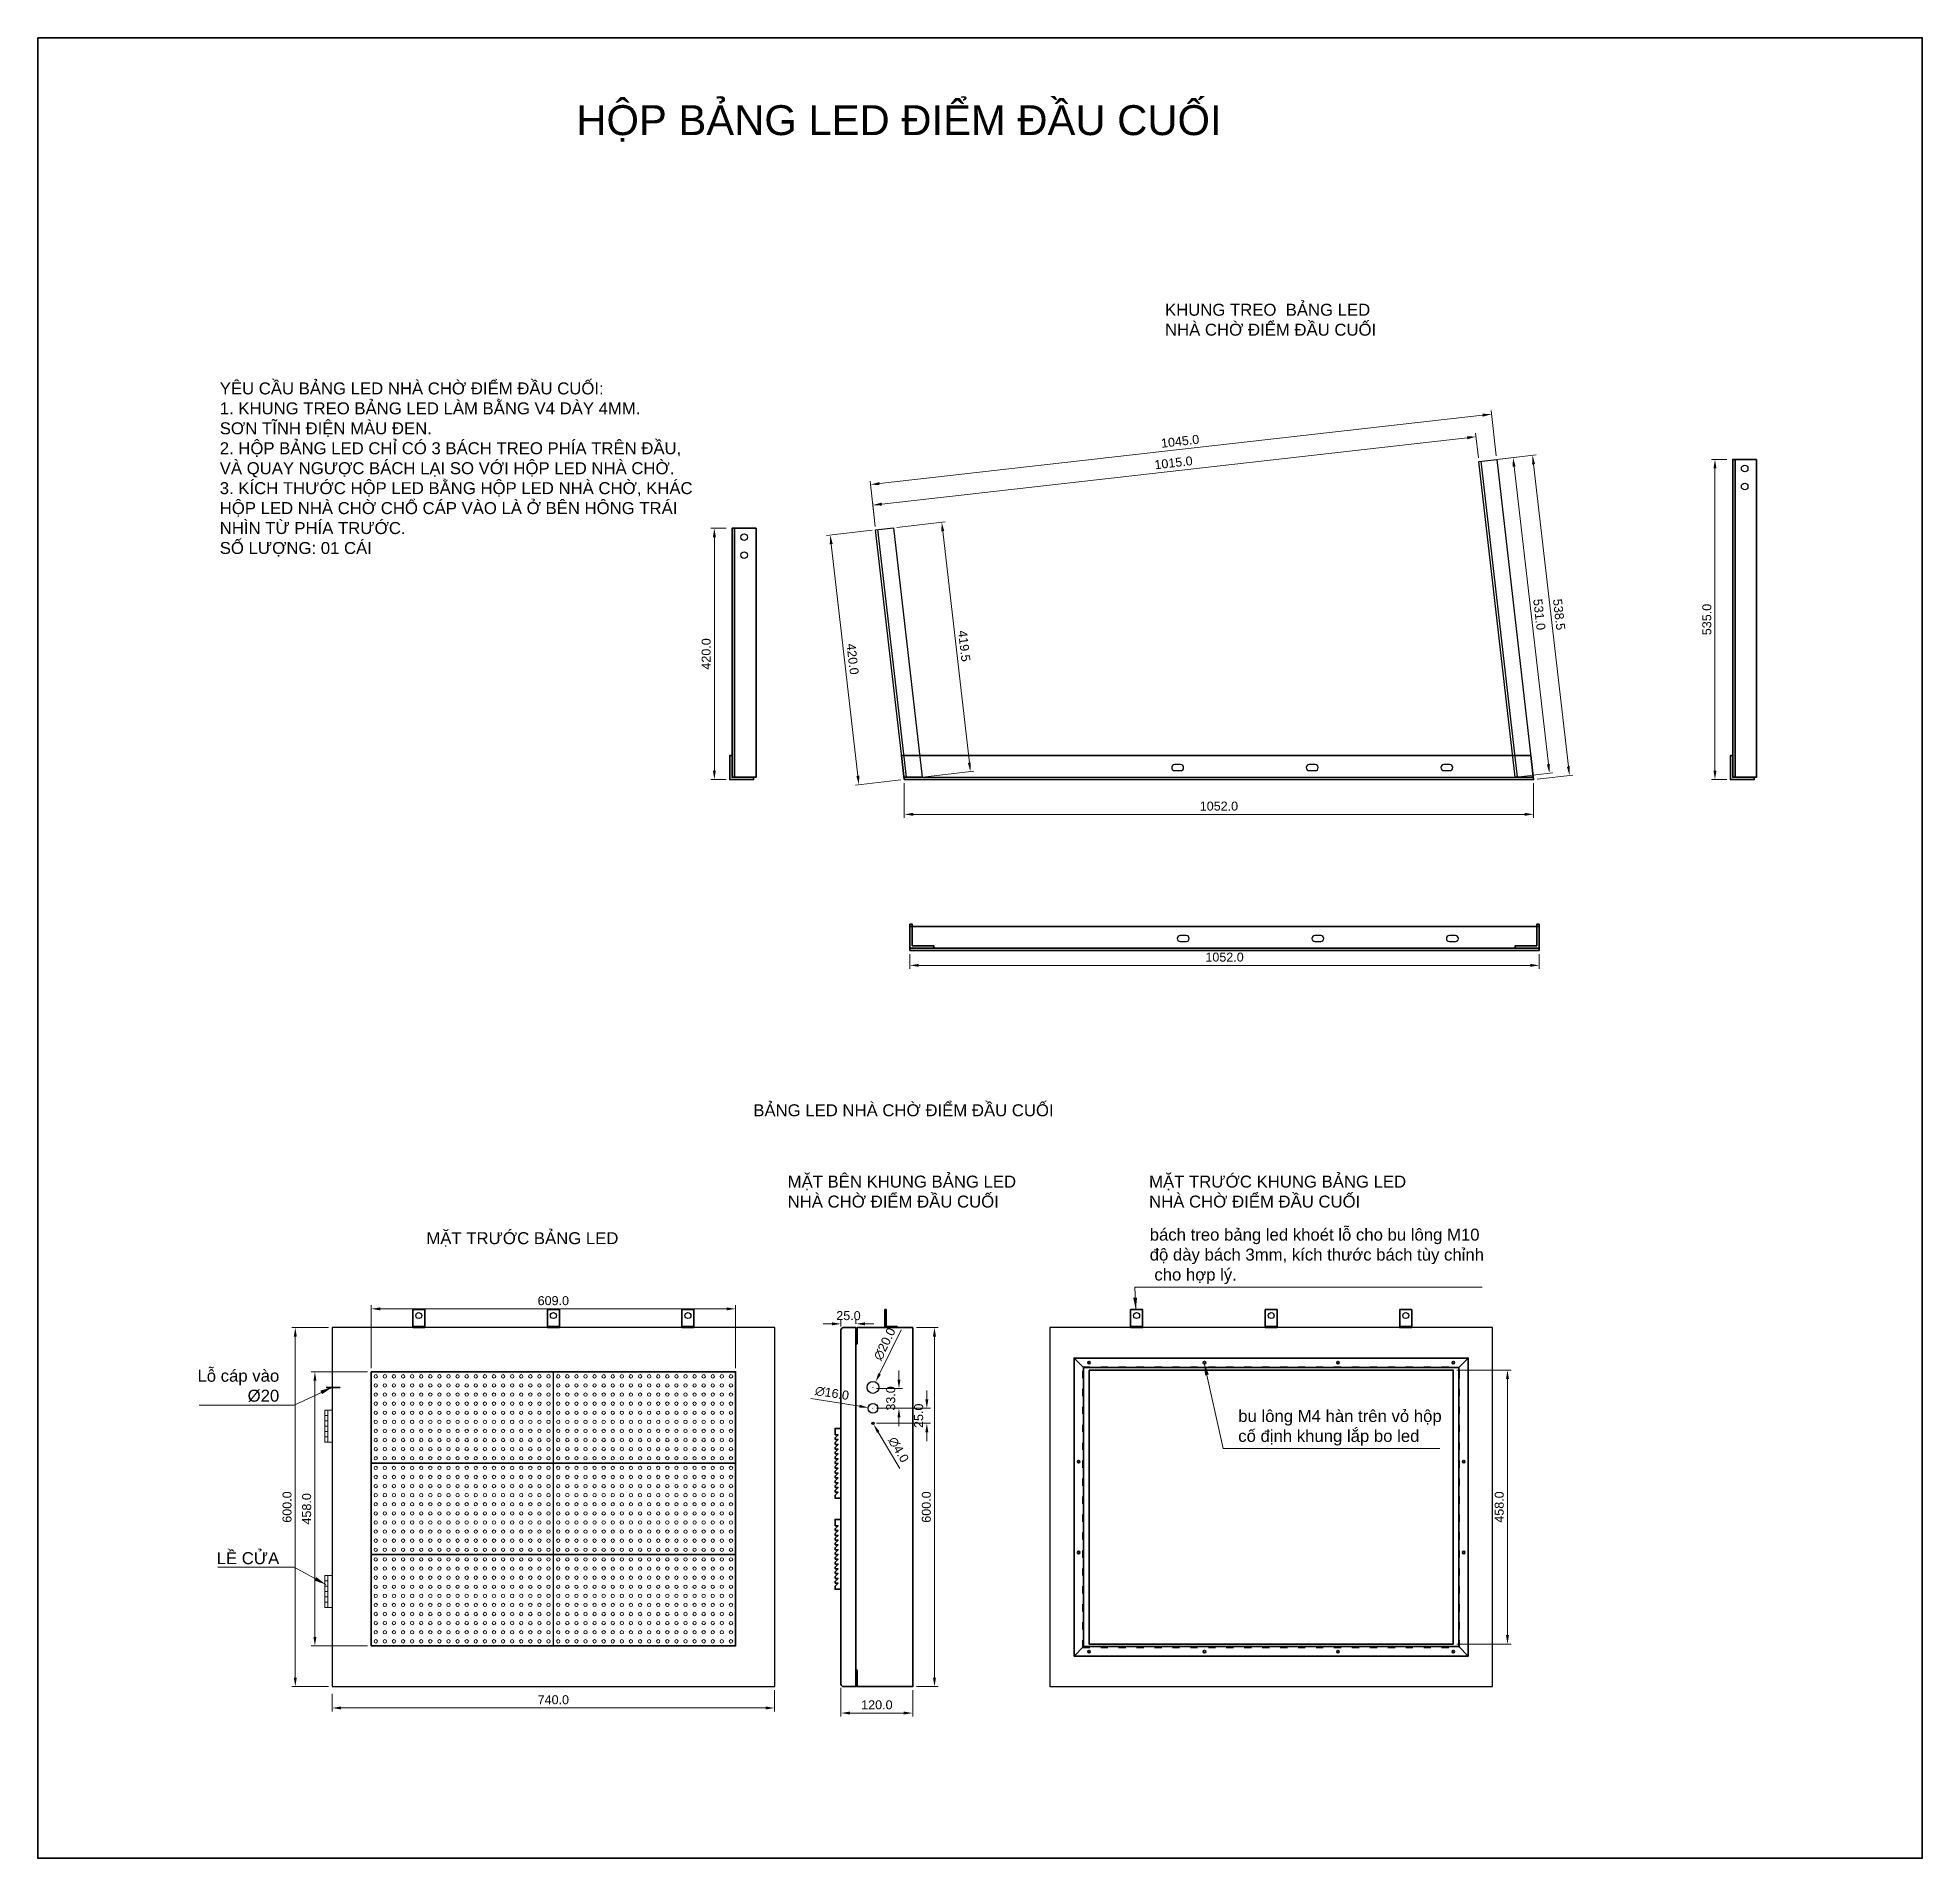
# Model space of a CAD drawing. Header units: inches. Extents: x 274 to 111780, y 464 to 1579898.
# Drawn here: x 55649 to 58799, y 788075 to 791118 of the extents above; entities that cross this region are included whole.
import ezdxf

# ---------------------------------------------------------------- set-up
doc = ezdxf.new("R2010")
doc.units = ezdxf.units.IN
doc.header["$MEASUREMENT"] = 0
doc.header["$PDMODE"] = 35
doc.header["$PDSIZE"] = -3
doc.linetypes.add('ACAD_ISO03W100', pattern=[30, 12, -18])
doc.linetypes.add('HIDDEN', pattern=[0.375, 0.25, -0.125])
for name, color, linetype in [('C-Pro-Netdut', 5, 'HIDDEN'), ('cutout', 2, 'Continuous'), ('THEP', 1, 'Continuous')]:
    doc.layers.add(name, color=color, linetype=linetype)
doc.layers.add('Nep V', color=1, linetype='Continuous', lineweight=35)
doc.layers.add('tbi', color=7, linetype='Continuous', lineweight=20)
doc.styles.add('ARIAL', font='arial.ttf', dxfattribs={"height": 10})
doc.styles.add('Arial1', font='arial.ttf', dxfattribs={"height": 6})
doc.styles.add('Arial3', font='arial.ttf', dxfattribs={"height": 15})
doc.dimstyles.new('bom', dxfattribs={"dimtxt": 10, "dimasz": 8, "dimexe": 5, "dimexo": 5, "dimgap": 5, "dimtad": 1, "dimdec": 1, "dimzin": 0, "dimdsep": 46, "dimtxsty": 'ARIAL', "dimcen": 0.09, "dimclrd": 8, "dimclre": 9, "dimclrt": 5, "dimadec": 0, "dimazin": 0, "dimtfac": 1, "dimtdec": 1, "dimtix": 1, "dimtofl": 0, "dimtmove": 0, "dimatfit": 3, "dimfxl": 1, "dimtolj": 1, "dimtzin": 0, "dimlwd": 0, "dimlwe": 0, "dimarcsym": 0})
doc.dimstyles.new('Copy(5) of bom TL3-1', dxfattribs={"dimtxt": 15, "dimasz": 15, "dimexe": 6, "dimexo": 6, "dimgap": 6, "dimtad": 1, "dimdec": 1, "dimlfac": 0.333333, "dimzin": 0, "dimdsep": 46, "dimtxsty": 'Arial3', "dimcen": 0.09, "dimclrd": 8, "dimclre": 9, "dimclrt": 5, "dimadec": 0, "dimazin": 0, "dimtfac": 1, "dimtdec": 1, "dimtix": 1, "dimtofl": 0, "dimtmove": 0, "dimatfit": 3, "dimfxl": 1, "dimtolj": 1, "dimtzin": 0, "dimlwd": 0, "dimlwe": 0, "dimarcsym": 0})

msp = doc.modelspace()

# ---------------------------------------------------------------- texts
at = {"layer": 'Nep V', "linetype": 'Continuous', "attachment_point": 1, "style": 'Arial1'}
for s, insert, char_height, width in [('HỘP BẢNG LED ĐIỂM ĐẦU CUỐI', (56549.3, 791005.07), 50, 1111.0255), ('KHUNG TREO  BẢNG LED NHÀ CHỜ ĐIỂM ĐẦU CUỐI', (57533.46, 790673.2), 20, 400.7616), ('YÊU CẦU BẢNG LED NHÀ CHỜ ĐIỂM ĐẦU CUỐI:\\P1. KHUNG TREO BẢNG LED LÀM BẰNG V4 DÀY 4MM.\\PSƠN TĨNH ĐIỆN MÀU ĐEN.\\P2. HỘP BẢNG LED CHỈ CÓ 3 BÁCH TREO PHÍA TRÊN ĐẦU, VÀ QUAY NGƯỢC BÁCH LẠI SO VỚI HỘP LED NHÀ CHỜ.\\P3. KÍCH THƯỚC HỘP LED BẰNG HỘP LED NHÀ CHỜ, KHÁC HỘP LED NHÀ CHỜ CHỔ CÁP VÀO LÀ Ở BÊN HÔNG TRÁI NHÌN TỪ PHÍA TRƯỚC.\\PSỐ LƯỢNG: 01 CÁI', (55953.24, 790541.74), 20, 790.4468), ('BẢNG LED NHÀ CHỜ ĐIỂM ĐẦU CUỐI', (56845.19, 789335.3), 20, 519.602), ('MẶT BÊN KHUNG BẢNG LED NHÀ CHỜ ĐIỂM ĐẦU CUỐI', (56902.63, 789216.08), 20, 400.7616), ('MẶT TRƯỚC KHUNG BẢNG LED NHÀ CHỜ ĐIỂM ĐẦU CUỐI', (57506.86, 789216.08), 20, 430.2376), ('MẶT TRƯỚC BẢNG LED ', (56298.66, 789121.55), 20, 601.8466)]:
    msp.add_mtext(s, dxfattribs=dict(at, insert=insert, char_height=char_height, width=width))
at = {"layer": 'tbi', "color": 5, "linetype": 'Continuous', "char_height": 20, "style": 'ARIAL'}
for s, insert, attachment_point in [('bách treo bảng led khoét lỗ cho bu lông M10\\Pđộ dày bách 3mm, kích thước bách tùy chỉnh\\P cho hợp lý.', (57507.92, 789034.78), 7), ('Lỗ cáp vào\\P%%C20', (56052.66, 788837.54, 2), 9), ('bu lông M4 hàn trên vỏ hộp\\Pcố định khung lắp bo led', (57655.9, 788765, 2), 7), ('LỀ CỬA', (56052.66, 788566.46, 2), 9)]:
    msp.add_mtext(s, dxfattribs=dict(at, insert=insert, attachment_point=attachment_point))

# ---------------------------------------------------------------- blocks, each defined once
blk = doc.blocks.new('*D475')
at = {"layer": 'Defpoints', "color": 0, "linetype": 'Continuous'}
for p in [(58015.5, 788891.2), (58015.5, 788433.2), (58106, 788433.2)]:
    blk.add_point(p, dxfattribs=at)
at = {"layer": 'Nep V', "color": 9, "linetype": 'Continuous', "lineweight": 0}
for p, q in [((58021.5, 788891.2), (58112, 788891.2)), ((58021.5, 788433.2), (58112, 788433.2))]:
    blk.add_line(p, q, dxfattribs=at)
at = {"layer": 'Nep V', "color": 8, "linetype": 'Continuous', "lineweight": 0}
blk.add_line((58106, 788876.2), (58106, 788448.2), dxfattribs=at)
at = {"layer": 'Nep V', "color": 8, "linetype": 'Continuous'}
for points in [[(58103.5, 788876.2), (58108.5, 788876.2), (58106, 788891.2)], [(58103.5, 788448.2), (58108.5, 788448.2), (58106, 788433.2)]]:
    blk.add_solid(points, dxfattribs=at)
at = {"layer": 'Nep V', "color": 5, "linetype": 'Continuous', "insert": (58092.3, 788662.2), "char_height": 15, "attachment_point": 5, "rotation": 90, "style": 'Arial3'}
blk.add_mtext('\\A1;458.0', dxfattribs=at)
blk = doc.blocks.new('*D540')
at = {"layer": 'Defpoints', "color": 0, "linetype": 'Continuous'}
for p in [(57049.6, 790295.2), (57021.7, 789869.3), (57097.6, 789878)]:
    blk.add_point(p, dxfattribs=at)
at = {"layer": 'Nep V', "color": 9, "linetype": 'Continuous', "lineweight": 0}
for p, q in [((57043.7, 790294.6), (56967.8, 790285.8)), ((57091.6, 789877.3), (57015.8, 789868.6))]:
    blk.add_line(p, q, dxfattribs=at)
at = {"layer": 'Nep V', "color": 8, "linetype": 'Continuous', "lineweight": 0}
blk.add_line((56975.5, 790271.6), (57020, 789884.2), dxfattribs=at)
at = {"layer": 'Nep V', "color": 8, "linetype": 'Continuous'}
for points in [[(56978, 790271.9), (56973, 790271.3), (56973.8, 790286.5)], [(57022.5, 789884.5), (57017.5, 789883.9), (57021.7, 789869.3)]]:
    blk.add_solid(points, dxfattribs=at)
at = {"layer": 'Nep V', "color": 5, "linetype": 'Continuous', "insert": (57011.3, 790079.5), "char_height": 15, "attachment_point": 5, "rotation": 276.5567, "style": 'Arial3'}
blk.add_mtext('\\A1;420.0', dxfattribs=at)
blk = doc.blocks.new('*D541')
at = {"layer": 'Defpoints', "color": 0, "linetype": 'Continuous'}
for p in [(58058.2, 790409.5), (58119, 789882), (58176.1, 789888.6)]:
    blk.add_point(p, dxfattribs=at)
at = {"layer": 'Nep V', "color": 9, "linetype": 'Continuous', "lineweight": 0}
for p, q in [((58064.1, 790410.2), (58121.3, 790416.8)), ((58124.9, 789882.7), (58182, 789889.3))]:
    blk.add_line(p, q, dxfattribs=at)
at = {"layer": 'Nep V', "color": 8, "linetype": 'Continuous', "lineweight": 0}
blk.add_line((58117, 790401.2), (58174.4, 789903.5), dxfattribs=at)
at = {"layer": 'Nep V', "color": 8, "linetype": 'Continuous'}
for points in [[(58119.5, 790401.5), (58114.5, 790400.9), (58115.3, 790416.1)], [(58176.9, 789903.8), (58171.9, 789903.2), (58176.1, 789888.6)]]:
    blk.add_solid(points, dxfattribs=at)
at = {"layer": 'Nep V', "color": 5, "linetype": 'Continuous', "insert": (58159.3, 790153.9), "char_height": 15, "attachment_point": 5, "rotation": 276.5711, "style": 'Arial3'}
blk.add_mtext('\\A1;531.0', dxfattribs=at)
blk = doc.blocks.new('*D544')
at = {"layer": 'Defpoints', "color": 0, "linetype": 'Continuous'}
for p in [(57079.4, 790298.8), (57127.3, 789882), (57208.1, 789891.3)]:
    blk.add_point(p, dxfattribs=at)
at = {"layer": 'Nep V', "color": 9, "linetype": 'Continuous', "lineweight": 0}
for p, q in [((57085.4, 790299.5), (57166.2, 790308.7)), ((57133.3, 789882.7), (57214.1, 789892))]:
    blk.add_line(p, q, dxfattribs=at)
at = {"layer": 'Nep V', "color": 8, "linetype": 'Continuous', "lineweight": 0}
blk.add_line((57162, 790293.2), (57206.4, 789906.2), dxfattribs=at)
at = {"layer": 'Nep V', "color": 8, "linetype": 'Continuous'}
for points in [[(57164.4, 790293.4), (57159.5, 790292.9), (57160.2, 790308.1)], [(57208.9, 789906.5), (57203.9, 789905.9), (57208.1, 789891.3)]]:
    blk.add_solid(points, dxfattribs=at)
at = {"layer": 'Nep V', "color": 5, "linetype": 'Continuous', "insert": (57197.8, 790101.2), "char_height": 15, "attachment_point": 5, "rotation": 276.5553, "style": 'Arial3'}
blk.add_mtext('\\A1;419.5', dxfattribs=at)
blk = doc.blocks.new('*D545')
at = {"layer": 'Defpoints', "color": 0, "linetype": 'Continuous'}
for p in [(58088, 790413), (58149.6, 789878), (58209.6, 789884.9)]:
    blk.add_point(p, dxfattribs=at)
at = {"layer": 'Nep V', "color": 9, "linetype": 'Continuous', "lineweight": 0}
for p, q in [((58093.9, 790413.7), (58153.9, 790420.6)), ((58155.6, 789878.7), (58215.5, 789885.6))]:
    blk.add_line(p, q, dxfattribs=at)
at = {"layer": 'Nep V', "color": 8, "linetype": 'Continuous', "lineweight": 0}
blk.add_line((58149.7, 790405), (58207.9, 789899.8), dxfattribs=at)
at = {"layer": 'Nep V', "color": 8, "linetype": 'Continuous'}
for points in [[(58152.1, 790405.3), (58147.2, 790404.7), (58147.9, 790419.9)], [(58210.3, 789900.1), (58205.4, 789899.5), (58209.6, 789884.9)]]:
    blk.add_solid(points, dxfattribs=at)
at = {"layer": 'Nep V', "color": 5, "linetype": 'Continuous', "insert": (58192.3, 790153.9), "char_height": 15, "attachment_point": 5, "rotation": 276.5711, "style": 'Arial3'}
blk.add_mtext('\\A1;538.5', dxfattribs=at)
blk = doc.blocks.new('*D548')
at = {"layer": 'Defpoints', "color": 0, "linetype": 'Continuous'}
for p in [(58053.5, 790451), (58058.2, 790409.5), (57049.6, 790295.2)]:
    blk.add_point(p, dxfattribs=at)
at = {"layer": 'Nep V', "color": 8, "linetype": 'Continuous', "lineweight": 0}
blk.add_line((57059.9, 790338.4), (58038.6, 790449.3), dxfattribs=at)
at = {"layer": 'Nep V', "color": 9, "linetype": 'Continuous', "lineweight": 0}
for p, q in [((58057.5, 790415.5), (58052.8, 790457)), ((57049, 790301.2), (57044.3, 790342.7))]:
    blk.add_line(p, q, dxfattribs=at)
at = {"layer": 'Nep V', "color": 8, "linetype": 'Continuous'}
for points in [[(58038.3, 790451.8), (58038.9, 790446.8), (58053.5, 790451)], [(57059.6, 790340.9), (57060.1, 790335.9), (57044.9, 790336.7)]]:
    blk.add_solid(points, dxfattribs=at)
at = {"layer": 'Nep V', "color": 5, "linetype": 'Continuous', "insert": (57547.7, 790407.4), "char_height": 15, "attachment_point": 5, "rotation": 6.4656, "style": 'Arial3'}
blk.add_mtext('\\A1;1015.0', dxfattribs=at)
blk = doc.blocks.new('*D556')
at = {"layer": 'Defpoints', "color": 0, "linetype": 'Continuous'}
for p in [(56991.8, 788366.2), (57111.8, 788362.2), (56991.8, 788317.9)]:
    blk.add_point(p, dxfattribs=at)
at = {"layer": 'Nep V', "color": 9, "linetype": 'Continuous', "lineweight": 0}
for p, q in [((56991.8, 788360.2), (56991.8, 788311.9)), ((57111.8, 788356.2), (57111.8, 788311.9))]:
    blk.add_line(p, q, dxfattribs=at)
at = {"layer": 'Nep V', "color": 8, "linetype": 'Continuous', "lineweight": 0}
blk.add_line((57096.8, 788317.9), (57006.8, 788317.9), dxfattribs=at)
at = {"layer": 'Nep V', "color": 8, "linetype": 'Continuous'}
for points in [[(57006.8, 788320.4), (57006.8, 788315.4), (56991.8, 788317.9)], [(57096.8, 788320.4), (57096.8, 788315.4), (57111.8, 788317.9)]]:
    blk.add_solid(points, dxfattribs=at)
at = {"layer": 'Nep V', "color": 5, "linetype": 'Continuous', "insert": (57051.8, 788331.6), "char_height": 15, "attachment_point": 5, "style": 'Arial3'}
blk.add_mtext('\\A1;120.0', dxfattribs=at)
blk = doc.blocks.new('*D557')
at = {"layer": 'Defpoints', "color": 0, "linetype": 'Continuous'}
for p in [(57111.8, 788962.2), (57111.8, 788362.2), (57148.1, 788362.2)]:
    blk.add_point(p, dxfattribs=at)
at = {"layer": 'Nep V', "color": 9, "linetype": 'Continuous', "lineweight": 0}
for p, q in [((57117.8, 788962.2), (57154.1, 788962.2)), ((57117.8, 788362.2), (57154.1, 788362.2))]:
    blk.add_line(p, q, dxfattribs=at)
at = {"layer": 'Nep V', "color": 8, "linetype": 'Continuous', "lineweight": 0}
blk.add_line((57148.1, 788947.2), (57148.1, 788377.2), dxfattribs=at)
at = {"layer": 'Nep V', "color": 8, "linetype": 'Continuous'}
for points in [[(57145.6, 788947.2), (57150.6, 788947.2), (57148.1, 788962.2)], [(57145.6, 788377.2), (57150.6, 788377.2), (57148.1, 788362.2)]]:
    blk.add_solid(points, dxfattribs=at)
at = {"layer": 'Nep V', "color": 5, "linetype": 'Continuous', "insert": (57134.5, 788662.2), "char_height": 15, "attachment_point": 5, "rotation": 90, "style": 'Arial3'}
blk.add_mtext('\\A1;600.0', dxfattribs=at)
blk = doc.blocks.new('*D558')
at = {"layer": 'Defpoints', "color": 0, "linetype": 'Continuous'}
for p in [(56991.8, 788968.4), (56991.8, 788958.2), (57016.8, 788962.2)]:
    blk.add_point(p, dxfattribs=at)
at = {"layer": 'Nep V', "color": 8, "linetype": 'Continuous', "lineweight": 0}
for p, q in [((56976.8, 788968.4), (56961.8, 788968.4)), ((57031.8, 788968.4), (57046.8, 788968.4))]:
    blk.add_line(p, q, dxfattribs=at)
at = {"layer": 'Nep V', "color": 9, "linetype": 'Continuous', "lineweight": 0}
for p, q in [((56991.8, 788964.2), (56991.8, 788974.4)), ((57016.8, 788968.2), (57016.8, 788974.4))]:
    blk.add_line(p, q, dxfattribs=at)
at = {"layer": 'Nep V', "color": 8, "linetype": 'Continuous'}
for points in [[(56976.8, 788970.9), (56976.8, 788965.9), (56991.8, 788968.4)], [(57031.8, 788970.9), (57031.8, 788965.9), (57016.8, 788968.4)]]:
    blk.add_solid(points, dxfattribs=at)
at = {"layer": 'Nep V', "color": 5, "linetype": 'Continuous', "insert": (57004.3, 788982), "char_height": 15, "attachment_point": 5, "style": 'Arial3'}
blk.add_mtext('\\A1;25.0', dxfattribs=at)
blk = doc.blocks.new('*D555')
at = {"layer": 'Defpoints', "color": 0, "linetype": 'Continuous'}
for p in [(57049.7, 788871.2), (57040.9, 788853.2)]:
    blk.add_point(p, dxfattribs=at)
at = {"layer": 'Nep V', "color": 8, "linetype": 'Continuous', "lineweight": 0}
blk.add_line((57092.2, 788958.6), (57056.2, 788884.7), dxfattribs=at)
at = {"layer": 'Nep V', "color": 9, "linetype": 'Continuous', "lineweight": 0}
for p, q in [((57045.2, 788862.2), (57045.4, 788862.2)), ((57045.3, 788862.1), (57045.3, 788862.3))]:
    blk.add_line(p, q, dxfattribs=at)
at = {"layer": 'Nep V', "color": 8, "linetype": 'Continuous'}
blk.add_solid([(57054, 788885.8), (57058.5, 788883.6), (57049.7, 788871.2)], dxfattribs=at)
at = {"layer": 'Nep V', "color": 5, "linetype": 'Continuous', "insert": (57064.9, 788934.6), "char_height": 15, "attachment_point": 5, "rotation": 64.0344, "style": 'Arial3'}
blk.add_mtext('\\A1;∅20.0', dxfattribs=at)
blk = doc.blocks.new('*D559')
at = {"layer": 'Defpoints', "color": 0, "linetype": 'Continuous'}
for p in [(56140.9, 788356.2), (56880.9, 788362.2), (56140.9, 788326.4)]:
    blk.add_point(p, dxfattribs=at)
at = {"layer": 'Nep V', "color": 9, "linetype": 'Continuous', "lineweight": 0}
for p, q in [((56880.9, 788356.2), (56880.9, 788320.4)), ((56140.9, 788350.2), (56140.9, 788320.4))]:
    blk.add_line(p, q, dxfattribs=at)
at = {"layer": 'Nep V', "color": 8, "linetype": 'Continuous', "lineweight": 0}
blk.add_line((56865.9, 788326.4), (56155.9, 788326.4), dxfattribs=at)
at = {"layer": 'Nep V', "color": 8, "linetype": 'Continuous'}
for points in [[(56155.9, 788328.9), (56155.9, 788323.9), (56140.9, 788326.4)], [(56865.9, 788328.9), (56865.9, 788323.9), (56880.9, 788326.4)]]:
    blk.add_solid(points, dxfattribs=at)
at = {"layer": 'Nep V', "color": 5, "linetype": 'Continuous', "insert": (56510.9, 788340.1), "char_height": 15, "attachment_point": 5, "style": 'Arial3'}
blk.add_mtext('\\A1;740.0', dxfattribs=at)
blk = doc.blocks.new('*D560')
at = {"layer": 'Defpoints', "color": 0, "linetype": 'Continuous'}
for p in [(56206.4, 788888.2), (56112.3, 788430.2), (56206.4, 788430.2)]:
    blk.add_point(p, dxfattribs=at)
at = {"layer": 'Nep V', "color": 9, "linetype": 'Continuous', "lineweight": 0}
for p, q in [((56200.4, 788888.2), (56106.3, 788888.2)), ((56200.4, 788430.2), (56106.3, 788430.2))]:
    blk.add_line(p, q, dxfattribs=at)
at = {"layer": 'Nep V', "color": 8, "linetype": 'Continuous', "lineweight": 0}
blk.add_line((56112.3, 788873.2), (56112.3, 788445.2), dxfattribs=at)
at = {"layer": 'Nep V', "color": 8, "linetype": 'Continuous'}
for points in [[(56109.8, 788873.2), (56114.8, 788873.2), (56112.3, 788888.2)], [(56109.8, 788445.2), (56114.8, 788445.2), (56112.3, 788430.2)]]:
    blk.add_solid(points, dxfattribs=at)
at = {"layer": 'Nep V', "color": 5, "linetype": 'Continuous', "insert": (56098.6, 788659.2), "char_height": 15, "attachment_point": 5, "rotation": 90, "style": 'Arial3'}
blk.add_mtext('\\A1;458.0', dxfattribs=at)
blk = doc.blocks.new('*D561')
at = {"layer": 'Defpoints', "color": 0, "linetype": 'Continuous'}
for p in [(56079.5, 788962.2), (56140.9, 788962.2), (56140.9, 788362.2)]:
    blk.add_point(p, dxfattribs=at)
at = {"layer": 'Nep V', "color": 9, "linetype": 'Continuous', "lineweight": 0}
for p, q in [((56134.9, 788962.2), (56073.5, 788962.2)), ((56134.9, 788362.2), (56073.5, 788362.2))]:
    blk.add_line(p, q, dxfattribs=at)
at = {"layer": 'Nep V', "color": 8, "linetype": 'Continuous', "lineweight": 0}
blk.add_line((56079.5, 788377.2), (56079.5, 788947.2), dxfattribs=at)
at = {"layer": 'Nep V', "color": 8, "linetype": 'Continuous'}
for points in [[(56077, 788947.2), (56082, 788947.2), (56079.5, 788962.2)], [(56077, 788377.2), (56082, 788377.2), (56079.5, 788362.2)]]:
    blk.add_solid(points, dxfattribs=at)
at = {"layer": 'Nep V', "color": 5, "linetype": 'Continuous', "insert": (56065.8, 788662.2), "char_height": 15, "attachment_point": 5, "rotation": 90, "style": 'Arial3'}
blk.add_mtext('\\A1;600.0', dxfattribs=at)
blk = doc.blocks.new('*D562')
at = {"layer": 'Defpoints', "color": 0, "linetype": 'Continuous'}
for p in [(56815.4, 788993.4), (56206.4, 788888.2), (56815.4, 788888.2)]:
    blk.add_point(p, dxfattribs=at)
at = {"layer": 'Nep V', "color": 9, "linetype": 'Continuous', "lineweight": 0}
for p, q in [((56206.4, 788894.2), (56206.4, 788999.4)), ((56815.4, 788894.2), (56815.4, 788999.4))]:
    blk.add_line(p, q, dxfattribs=at)
at = {"layer": 'Nep V', "color": 8, "linetype": 'Continuous', "lineweight": 0}
blk.add_line((56221.4, 788993.4), (56800.4, 788993.4), dxfattribs=at)
at = {"layer": 'Nep V', "color": 8, "linetype": 'Continuous'}
for points in [[(56221.4, 788995.9), (56221.4, 788990.9), (56206.4, 788993.4)], [(56800.4, 788995.9), (56800.4, 788990.9), (56815.4, 788993.4)]]:
    blk.add_solid(points, dxfattribs=at)
at = {"layer": 'Nep V', "color": 5, "linetype": 'Continuous', "insert": (56510.9, 789007), "char_height": 15, "attachment_point": 5, "style": 'Arial3'}
blk.add_mtext('\\A1;609.0', dxfattribs=at)
blk = doc.blocks.new('board led')
at = {"layer": 'tbi', "linetype": 'Continuous'}
blk.add_lwpolyline([(0, 160), (320, 160), (320, 0), (0, 0)], close=True, dxfattribs=at)
at = {"layer": 'tbi', "color": 1, "linetype": 'Continuous'}
for centre in [(8, 152), (8, 136), (24, 152), (24, 136), (40, 152), (40, 136), (56, 152), (56, 136), (72, 152), (72, 136), (88, 152), (88, 136), (104, 152), (104, 136), (120, 152), (120, 136), (136, 152), (136, 136), (152, 152), (152, 136), (168, 152), (168, 136), (184, 152), (184, 136), (200, 152), (200, 136), (216, 152), (216, 136), (232, 152), (232, 136), (248, 152), (248, 136), (264, 152), (264, 136), (280, 152), (280, 136), (296, 152), (296, 136), (312, 152), (312, 136), (8, 120), (8, 104), (24, 120), (24, 104), (40, 120), (40, 104), (56, 120), (56, 104), (72, 120), (72, 104), (88, 120), (88, 104), (104, 120), (104, 104), (120, 120), (120, 104), (136, 120), (136, 104), (152, 120), (152, 104), (168, 120), (168, 104), (184, 120), (184, 104), (200, 120), (200, 104), (216, 120), (216, 104), (232, 120), (232, 104), (248, 120), (248, 104), (264, 120), (264, 104), (280, 120), (280, 104), (296, 120), (296, 104), (312, 120), (312, 104), (8, 88), (8, 72), (24, 88), (24, 72), (40, 88), (40, 72), (56, 88), (56, 72), (72, 88), (72, 72), (88, 88), (88, 72), (104, 88), (104, 72), (120, 88), (120, 72), (136, 88), (136, 72), (152, 88), (152, 72), (168, 88), (168, 72), (184, 88), (184, 72), (200, 88), (200, 72), (216, 88), (216, 72), (232, 88), (232, 72), (248, 88), (248, 72), (264, 88), (264, 72), (280, 88), (280, 72), (296, 88), (296, 72), (312, 88), (312, 72), (8, 56), (8, 40), (24, 56), (24, 40), (40, 56), (40, 40), (56, 56), (56, 40), (72, 56), (72, 40), (88, 56), (88, 40), (104, 56), (104, 40), (120, 56), (120, 40), (136, 56), (136, 40), (152, 56), (152, 40), (168, 56), (168, 40), (184, 56), (184, 40), (200, 56), (200, 40), (216, 56), (216, 40), (232, 56), (232, 40), (248, 56), (248, 40), (264, 56), (264, 40), (280, 56), (280, 40), (296, 56), (296, 40), (312, 56), (312, 40), (8, 24), (8, 8), (24, 24), (24, 8), (40, 24), (40, 8), (56, 24), (56, 8), (72, 24), (72, 8), (88, 24), (88, 8), (104, 24), (104, 8), (120, 24), (120, 8), (136, 24), (136, 8), (152, 24), (152, 8), (168, 24), (168, 8), (184, 24), (184, 8), (200, 24), (200, 8), (216, 24), (216, 8), (232, 24), (232, 8), (248, 24), (248, 8), (264, 24), (264, 8), (280, 24), (280, 8), (296, 24), (296, 8), (312, 24), (312, 8)]:
    blk.add_circle(centre, 3, dxfattribs=at)
blk = doc.blocks.new('*D563')
at = {"layer": 'Defpoints', "color": 0, "linetype": 'Continuous'}
for p in [(57044.3, 788803.9), (57046.3, 788800.5)]:
    blk.add_point(p, dxfattribs=at)
at = {"layer": 'Nep V', "color": 9, "linetype": 'Continuous', "lineweight": 0}
for p, q in [((57045.2, 788802.2), (57045.4, 788802.2)), ((57045.3, 788802.1), (57045.3, 788802.3))]:
    blk.add_line(p, q, dxfattribs=at)
at = {"layer": 'Nep V', "color": 8, "linetype": 'Continuous', "lineweight": 0}
blk.add_line((57090, 788726.9), (57054, 788787.6), dxfattribs=at)
at = {"layer": 'Nep V', "color": 8, "linetype": 'Continuous'}
blk.add_solid([(57056.1, 788788.9), (57051.8, 788786.3), (57046.3, 788800.5)], dxfattribs=at)
at = {"layer": 'Nep V', "color": 5, "linetype": 'Continuous', "insert": (57087.9, 788758), "char_height": 15, "attachment_point": 5, "rotation": 300.7131, "style": 'Arial3'}
blk.add_mtext('\\A1;∅4.0', dxfattribs=at)
blk = doc.blocks.new('*D564')
at = {"layer": 'Defpoints', "color": 0, "linetype": 'Continuous'}
for p in [(57045.3, 788860.2), (57088.7, 788860.2), (57045.3, 788827.2)]:
    blk.add_point(p, dxfattribs=at)
at = {"layer": 'Nep V', "color": 8, "linetype": 'Continuous', "lineweight": 0}
for p, q in [((57088.7, 788875.2), (57088.7, 788890.2)), ((57088.7, 788812.2), (57088.7, 788797.2))]:
    blk.add_line(p, q, dxfattribs=at)
at = {"layer": 'Nep V', "color": 9, "linetype": 'Continuous', "lineweight": 0}
for p, q in [((57051.3, 788860.2), (57094.7, 788860.2)), ((57051.3, 788827.2), (57094.7, 788827.2))]:
    blk.add_line(p, q, dxfattribs=at)
at = {"layer": 'Nep V', "color": 8, "linetype": 'Continuous'}
for points in [[(57086.2, 788875.2), (57091.2, 788875.2), (57088.7, 788860.2)], [(57086.2, 788812.2), (57091.2, 788812.2), (57088.7, 788827.2)]]:
    blk.add_solid(points, dxfattribs=at)
at = {"layer": 'Nep V', "color": 5, "linetype": 'Continuous', "insert": (57075, 788843.7), "char_height": 15, "attachment_point": 5, "rotation": 90, "style": 'Arial3'}
blk.add_mtext('\\A1;33.0', dxfattribs=at)
blk = doc.blocks.new('*D570')
at = {"layer": 'Defpoints', "color": 0, "linetype": 'Continuous'}
for p in [(57045.3, 788827.2), (57045.3, 788802.2), (57135.3, 788802.2)]:
    blk.add_point(p, dxfattribs=at)
at = {"layer": 'Nep V', "color": 8, "linetype": 'Continuous', "lineweight": 0}
for p, q in [((57135.3, 788842.2), (57135.3, 788857.2)), ((57135.3, 788787.2), (57135.3, 788772.2))]:
    blk.add_line(p, q, dxfattribs=at)
at = {"layer": 'Nep V', "color": 9, "linetype": 'Continuous', "lineweight": 0}
for p, q in [((57051.3, 788827.2), (57141.3, 788827.2)), ((57051.3, 788802.2), (57141.3, 788802.2))]:
    blk.add_line(p, q, dxfattribs=at)
at = {"layer": 'Nep V', "color": 8, "linetype": 'Continuous'}
for points in [[(57132.8, 788842.2), (57137.8, 788842.2), (57135.3, 788827.2)], [(57132.8, 788787.2), (57137.8, 788787.2), (57135.3, 788802.2)]]:
    blk.add_solid(points, dxfattribs=at)
at = {"layer": 'Nep V', "color": 5, "linetype": 'Continuous', "insert": (57121.7, 788814.7), "char_height": 15, "attachment_point": 5, "rotation": 90, "style": 'Arial3'}
blk.add_mtext('\\A1;25.0', dxfattribs=at)
blk = doc.blocks.new('*D571')
at = {"layer": 'Defpoints', "color": 0, "linetype": 'Continuous'}
for p in [(58452.9, 790413), (58478.6, 790413), (58478.6, 789878)]:
    blk.add_point(p, dxfattribs=at)
at = {"layer": 'Nep V', "color": 9, "linetype": 'Continuous', "lineweight": 0}
for p, q in [((58472.6, 790413), (58446.9, 790413)), ((58472.6, 789878), (58446.9, 789878))]:
    blk.add_line(p, q, dxfattribs=at)
at = {"layer": 'Nep V', "color": 8, "linetype": 'Continuous', "lineweight": 0}
blk.add_line((58452.9, 789893), (58452.9, 790398), dxfattribs=at)
at = {"layer": 'Nep V', "color": 8, "linetype": 'Continuous'}
for points in [[(58450.4, 790398), (58455.4, 790398), (58452.9, 790413)], [(58450.4, 789893), (58455.4, 789893), (58452.9, 789878)]]:
    blk.add_solid(points, dxfattribs=at)
at = {"layer": 'Nep V', "color": 5, "linetype": 'Continuous', "insert": (58439.3, 790145.5), "char_height": 15, "attachment_point": 5, "rotation": 90, "style": 'Arial3'}
blk.add_mtext('\\A1;535.0', dxfattribs=at)
blk = doc.blocks.new('*D574')
at = {"layer": 'Defpoints', "color": 0, "linetype": 'Continuous'}
for p in [(57106.9, 789592.3), (58159, 789592.3), (58159, 789567.5)]:
    blk.add_point(p, dxfattribs=at)
at = {"layer": 'Nep V', "color": 9, "linetype": 'Continuous', "lineweight": 0}
for p, q in [((57106.9, 789586.3), (57106.9, 789561.5)), ((58159, 789586.3), (58159, 789561.5))]:
    blk.add_line(p, q, dxfattribs=at)
at = {"layer": 'Nep V', "color": 8, "linetype": 'Continuous', "lineweight": 0}
blk.add_line((57121.9, 789567.5), (58144, 789567.5), dxfattribs=at)
at = {"layer": 'Nep V', "color": 8, "linetype": 'Continuous'}
for points in [[(57121.9, 789570), (57121.9, 789565), (57106.9, 789567.5)], [(58144, 789570), (58144, 789565), (58159, 789567.5)]]:
    blk.add_solid(points, dxfattribs=at)
at = {"layer": 'Nep V', "color": 5, "linetype": 'Continuous', "insert": (57633, 789581.2), "char_height": 15, "attachment_point": 5, "style": 'Arial3'}
blk.add_mtext('\\A1;1052.0', dxfattribs=at)
blk = doc.blocks.new('*D575')
at = {"layer": 'Defpoints', "color": 0, "linetype": 'Continuous'}
for p in [(57037.4, 788828.5), (57053.2, 788826)]:
    blk.add_point(p, dxfattribs=at)
at = {"layer": 'Nep V', "color": 8, "linetype": 'Continuous', "lineweight": 0}
blk.add_line((56941.4, 788843.7), (57022.6, 788830.8), dxfattribs=at)
at = {"layer": 'Nep V', "color": 9, "linetype": 'Continuous', "lineweight": 0}
for p, q in [((57045.2, 788827.2), (57045.4, 788827.2)), ((57045.3, 788827.1), (57045.3, 788827.3))]:
    blk.add_line(p, q, dxfattribs=at)
at = {"layer": 'Nep V', "color": 8, "linetype": 'Continuous'}
blk.add_solid([(57023, 788833.3), (57022.2, 788828.4), (57037.4, 788828.5)], dxfattribs=at)
at = {"layer": 'Nep V', "color": 5, "linetype": 'Continuous', "insert": (56976.8, 788852.4), "char_height": 15, "attachment_point": 5, "rotation": 350.9673, "style": 'Arial3'}
blk.add_mtext('\\A1;∅16.0', dxfattribs=at)
blk = doc.blocks.new('*D576')
at = {"layer": 'Defpoints', "color": 0, "linetype": 'Continuous'}
for p in [(57097.6, 789878), (58149.6, 789878), (58149.6, 789819.9)]:
    blk.add_point(p, dxfattribs=at)
at = {"layer": 'Nep V', "color": 9, "linetype": 'Continuous', "lineweight": 0}
for p, q in [((57097.6, 789872), (57097.6, 789813.9)), ((58149.6, 789872), (58149.6, 789813.9))]:
    blk.add_line(p, q, dxfattribs=at)
at = {"layer": 'Nep V', "color": 8, "linetype": 'Continuous', "lineweight": 0}
blk.add_line((57112.6, 789819.9), (58134.6, 789819.9), dxfattribs=at)
at = {"layer": 'Nep V', "color": 8, "linetype": 'Continuous'}
for points in [[(57112.6, 789822.4), (57112.6, 789817.4), (57097.6, 789819.9)], [(58134.6, 789822.4), (58134.6, 789817.4), (58149.6, 789819.9)]]:
    blk.add_solid(points, dxfattribs=at)
at = {"layer": 'Nep V', "color": 5, "linetype": 'Continuous', "insert": (57623.6, 789833.6), "char_height": 15, "attachment_point": 5, "style": 'Arial3'}
blk.add_mtext('\\A1;1052.0', dxfattribs=at)
blk = doc.blocks.new('*D577')
at = {"layer": 'Defpoints', "color": 0, "linetype": 'Continuous'}
for p in [(58079.4, 790488.7), (58088, 790413), (57049.6, 790295.2)]:
    blk.add_point(p, dxfattribs=at)
at = {"layer": 'Nep V', "color": 9, "linetype": 'Continuous', "lineweight": 0}
for p, q in [((58087.3, 790418.9), (58078.7, 790494.7)), ((57049, 790301.2), (57040.4, 790376.9))]:
    blk.add_line(p, q, dxfattribs=at)
at = {"layer": 'Nep V', "color": 8, "linetype": 'Continuous', "lineweight": 0}
blk.add_line((57056, 790372.7), (58064.5, 790487), dxfattribs=at)
at = {"layer": 'Nep V', "color": 8, "linetype": 'Continuous'}
for points in [[(58064.2, 790489.5), (58064.8, 790484.5), (58079.4, 790488.7)], [(57055.7, 790375.1), (57056.2, 790370.2), (57041.1, 790371)]]:
    blk.add_solid(points, dxfattribs=at)
at = {"layer": 'Nep V', "color": 5, "linetype": 'Continuous', "insert": (57558.7, 790443.4), "char_height": 15, "attachment_point": 5, "rotation": 6.4685, "style": 'Arial3'}
blk.add_mtext('\\A1;1045.0', dxfattribs=at)
blk = doc.blocks.new('*D578')
at = {"layer": 'Defpoints', "color": 0, "linetype": 'Continuous'}
for p in [(56780.1, 790298), (56805.7, 790298), (56805.7, 789878)]:
    blk.add_point(p, dxfattribs=at)
at = {"layer": 'Nep V', "color": 9, "linetype": 'Continuous', "lineweight": 0}
for p, q in [((56799.7, 790298), (56774.1, 790298)), ((56799.7, 789878), (56774.1, 789878))]:
    blk.add_line(p, q, dxfattribs=at)
at = {"layer": 'Nep V', "color": 8, "linetype": 'Continuous', "lineweight": 0}
blk.add_line((56780.1, 789893), (56780.1, 790283), dxfattribs=at)
at = {"layer": 'Nep V', "color": 8, "linetype": 'Continuous'}
for points in [[(56777.6, 790283), (56782.6, 790283), (56780.1, 790298)], [(56777.6, 789893), (56782.6, 789893), (56780.1, 789878)]]:
    blk.add_solid(points, dxfattribs=at)
at = {"layer": 'Nep V', "color": 5, "linetype": 'Continuous', "insert": (56766.4, 790088), "char_height": 15, "attachment_point": 5, "rotation": 90, "style": 'Arial3'}
blk.add_mtext('\\A1;420.0', dxfattribs=at)

# ---------------------------------------------------------------- dimensions: what is measured, and where the dimension line sits
at = {"layer": 'Nep V', "linetype": 'Continuous'}
for p1, p2, distance, picture, middle in [((57049.65, 790295.24), (58087.98, 790412.97), 76.21, '*D577', (57558.69, 790443.4)), ((57049.65, 790295.24), (58058.18, 790409.54), 41.73, '*D548', (57547.68, 790407.42)), ((58058.18, 790409.54), (58118.95, 789881.99), 57.51, '*D541', (58159.28, 790153.91)), ((58087.98, 790412.97), (58149.61, 789877.99), 60.36, '*D545', (58192.33, 790153.95)), ((57079.45, 790298.77), (57127.34, 789881.99), 81.33, '*D544', (57197.76, 790101.23)), ((57049.65, 790295.24), (57097.6, 789877.99), -76.36, '*D540', (57011.33, 790079.46)), ((57097.6, 789877.99), (58149.61, 789877.99), -58.05, '*D576', (57623.61, 789833.6))]:
    dim = msp.add_aligned_dim(p1=p1, p2=p2, distance=distance, dimstyle='Copy(5) of bom TL3-1', override={"dimlfac": 1}, dxfattribs=at)
    dim.commit()
    dim.dimension.update_dxf_attribs({"geometry": picture, "text_midpoint": middle})
for base, p1, p2, picture, middle in [((58452.94, 790412.99), (58478.57, 789877.99), (58478.57, 790412.99), '*D571', (58439.27, 790145.49)), ((56780.09, 790297.99), (56805.73, 789877.99), (56805.73, 790297.99), '*D578', (56766.43, 790087.99)), ((56079.45, 788962.22), (56140.95, 788362.22), (56140.95, 788962.22), '*D561', (56065.8, 788662.22)), ((57148.11, 788362.22), (57111.79, 788962.22), (57111.79, 788362.22), '*D557', (57134.45, 788662.22)), ((56112.27, 788430.22), (56206.45, 788888.22), (56206.45, 788430.22), '*D560', (56098.61, 788659.22)), ((57088.69, 788860.22), (57045.29, 788827.22), (57045.29, 788860.22), '*D564', (57075.02, 788843.72)), ((58105.97, 788433.22), (58015.47, 788891.22), (58015.47, 788433.22), '*D475', (58092.31, 788662.22))]:
    dim = msp.add_linear_dim(base=base, p1=p1, p2=p2, angle=90, dimstyle='Copy(5) of bom TL3-1', override={"dimlfac": 1}, dxfattribs=at)
    dim.commit()
    dim.dimension.update_dxf_attribs({"geometry": picture, "text_midpoint": middle})
for base, p1, p2, picture, middle in [((58158.95, 789567.55), (57106.95, 789592.33), (58158.95, 789592.33), '*D574', (57632.95, 789581.21)), ((56815.45, 788993.37), (56206.45, 788888.22), (56815.45, 788888.22), '*D562', (56510.95, 789007.03)), ((56991.79, 788968.35), (57016.79, 788962.22), (56991.79, 788958.22), '*D558', (57004.29, 788982.01)), ((56140.95, 788326.41), (56880.95, 788362.22), (56140.95, 788356.22), '*D559', (56510.95, 788340.07)), ((56991.79, 788317.9), (57111.79, 788362.22), (56991.79, 788366.22), '*D556', (57051.79, 788331.56))]:
    dim = msp.add_linear_dim(base=base, p1=p1, p2=p2, dimstyle='Copy(5) of bom TL3-1', override={"dimlfac": 1}, dxfattribs=at)
    dim.commit()
    dim.dimension.update_dxf_attribs({"geometry": picture, "text_midpoint": middle})
for p1, p2, picture, middle in [((57040.91, 788853.23), (57049.67, 788871.21), '*D555', (57064.86, 788934.57)), ((57053.19, 788825.96), (57037.39, 788828.48), '*D575', (56976.77, 788852.37)), ((57044.27, 788803.94), (57046.31, 788800.5), '*D563', (57087.93, 788758.01))]:
    dim = msp.add_diameter_dim_2p(p1=p1, p2=p2, dimstyle='Copy(5) of bom TL3-1', override={"dimlfac": 1}, dxfattribs=at)
    dim.commit()
    dim.dimension.update_dxf_attribs({"geometry": picture, "text_midpoint": middle})
dim = msp.add_linear_dim(base=(57135.33, 788802.22), p1=(57045.29, 788827.22), p2=(57045.29, 788802.22), angle=90, dimstyle='Copy(5) of bom TL3-1', override={"dimlfac": 1}, dxfattribs=at)
dim.commit()
dim.dimension.update_dxf_attribs({"geometry": '*D570', "text_midpoint": (57135.33, 788814.72), "dimtype": 160})

# ---------------------------------------------------------------- linework, layer by layer
at = {"layer": 'C-Pro-Netdut', "linetype": 'ACAD_ISO03W100'}
for p, q in [((57395.97, 788896.72), (58025.97, 788896.72)), ((57395.97, 788427.72), (57395.97, 788896.72)), ((58025.97, 788427.72), (58025.97, 788896.72)), ((57395.97, 788427.72), (58025.97, 788427.72))]:
    msp.add_line(p, q, dxfattribs=at)
at = {"layer": 'cutout', "linetype": 'Continuous'}
for points in [[(57549.61, 789892.99), (57559.61, 789892.99, 0.4142136), (57564.61, 789897.99), (57564.61, 789897.99, 0.4142136), (57559.61, 789902.99), (57549.61, 789902.99, 0.4142136), (57544.61, 789897.99), (57544.61, 789897.99, 0.4142136)], [(57774.61, 789892.99), (57784.61, 789892.99, 0.4142136), (57789.61, 789897.99), (57789.61, 789897.99, 0.4142136), (57784.61, 789902.99), (57774.61, 789902.99, 0.4142136), (57769.61, 789897.99), (57769.61, 789897.99, 0.4142136)], [(57999.61, 789892.99), (58009.61, 789892.99, 0.4142136), (58014.61, 789897.99), (58014.61, 789897.99, 0.4142136), (58009.61, 789902.99), (57999.61, 789902.99, 0.4142136), (57994.61, 789897.99), (57994.61, 789897.99, 0.4142136)], [(57558.95, 789607.33), (57568.95, 789607.33, 0.4142136), (57573.95, 789612.33), (57573.95, 789612.33, 0.4142136), (57568.95, 789617.33), (57558.95, 789617.33, 0.4142136), (57553.95, 789612.33), (57553.95, 789612.33, 0.4142136)], [(57783.95, 789607.33), (57793.95, 789607.33, 0.4142136), (57798.95, 789612.33), (57798.95, 789612.33, 0.4142136), (57793.95, 789617.33), (57783.95, 789617.33, 0.4142136), (57778.95, 789612.33), (57778.95, 789612.33, 0.4142136)], [(58008.95, 789607.33), (58018.95, 789607.33, 0.4142136), (58023.95, 789612.33), (58023.95, 789612.33, 0.4142136), (58018.95, 789617.33), (58008.95, 789617.33, 0.4142136), (58003.95, 789612.33), (58003.95, 789612.33, 0.4142136)]]:
    msp.add_lwpolyline(points, format="xyb", close=True, dxfattribs=at)
at = {"layer": 'cutout', "color": 1, "linetype": 'Continuous'}
for points in [[(56140.95, 788362.22), (56880.95, 788362.22), (56880.95, 788962.22), (56140.95, 788962.22)], [(57340.97, 788362.22), (58080.97, 788362.22), (58080.97, 788962.22), (57340.97, 788962.22)]]:
    msp.add_lwpolyline(points, close=True, dxfattribs=at)
at = {"layer": 'cutout', "linetype": 'Continuous'}
for centre, radius in [((58502.57, 790397.99), 5.5), ((58502.57, 790367.99), 5.5), ((56829.73, 790282.99), 5.5), ((56829.73, 790252.99), 5.5), ((56285.95, 788982.22), 5), ((56510.95, 788982.22), 5), ((56735.95, 788982.22), 5), ((57485.97, 788982.22), 5), ((57710.97, 788982.22), 5), ((57935.97, 788982.22), 5), ((57045.29, 788862.22), 10), ((57045.29, 788827.22), 8), ((57045.29, 788802.22), 2)]:
    msp.add_circle(centre, radius, dxfattribs=at)
at = {"layer": 'Nep V', "linetype": 'Continuous'}
for p, q in [((58486.57, 789881.99), (58486.57, 790412.99)), ((56813.73, 789881.99), (56813.73, 790297.99)), ((57106.95, 789596.33), (58158.95, 789596.33)), ((56275.95, 788964.22), (56295.95, 788964.22)), ((56500.95, 788964.22), (56520.95, 788964.22)), ((56745.95, 788964.22), (56725.95, 788964.22)), ((57016.79, 788960.22), (57016.79, 788364.22)), ((57475.97, 788964.22), (57495.97, 788964.22)), ((57700.97, 788964.22), (57720.97, 788964.22)), ((57945.97, 788964.22), (57925.97, 788964.22)), ((56154.78, 788862.22), (56131, 788862.22))]:
    msp.add_line(p, q, dxfattribs=at)
for points in [[(55648.86, 791117.86), (58799.5, 791117.86), (58799.5, 788075.17), (55648.86, 788075.17)], [(58522.57, 790412.99), (58522.57, 789881.99), (58482.57, 789881.99), (58482.57, 790412.99)], [(56849.73, 790297.99), (56849.73, 789881.99), (56809.73, 789881.99), (56809.73, 790297.99)], [(57097.6, 789877.99), (58149.61, 789877.99), (58145, 789917.99), (57093.01, 789917.99)], [(57106.95, 789592.33), (58158.95, 789592.33), (58158.95, 789632.33), (57106.95, 789632.33)], [(56275.95, 788962.22), (56295.95, 788962.22), (56295.95, 788992.22), (56275.95, 788992.22)], [(56500.95, 788962.22), (56520.95, 788962.22), (56520.95, 788992.22), (56500.95, 788992.22)], [(56745.95, 788962.22), (56725.95, 788962.22), (56725.95, 788992.22), (56745.95, 788992.22)], [(57475.97, 788962.22), (57495.97, 788962.22), (57495.97, 788992.22), (57475.97, 788992.22)], [(57700.97, 788962.22), (57720.97, 788962.22), (57720.97, 788992.22), (57700.97, 788992.22)], [(57945.97, 788962.22), (57925.97, 788962.22), (57925.97, 788992.22), (57945.97, 788992.22)], [(56206.45, 788888.22), (56815.45, 788888.22), (56815.45, 788430.22), (56206.45, 788430.22)], [(56206.45, 788888.22), (56815.45, 788888.22), (56815.45, 788430.22), (56206.45, 788430.22)], [(57397.47, 788895.22), (58024.47, 788895.22), (58040.47, 788911.22), (57381.47, 788911.22)], [(57397.47, 788429.22), (57397.47, 788895.22), (57381.47, 788911.22), (57381.47, 788413.22)], [(57406.47, 788891.22), (58015.47, 788891.22), (58015.47, 788433.22), (57406.47, 788433.22)], [(57406.47, 788891.22), (58015.47, 788891.22), (58015.47, 788433.22), (57406.47, 788433.22)], [(58024.47, 788429.22), (58024.47, 788895.22), (58040.47, 788911.22), (58040.47, 788413.22)]]:
    msp.add_lwpolyline(points, close=True, dxfattribs=at)
for points in [[(56809.73, 789881.99), (56845.73, 789881.99), (56845.73, 789877.99), (56805.73, 789877.99), (56805.73, 789917.99), (56809.73, 789917.99), (56809.73, 789881.99)], [(58482.57, 789881.99), (58518.57, 789881.99), (58518.57, 789877.99), (58478.57, 789877.99), (58478.57, 789917.99), (58482.57, 789917.99), (58482.57, 789881.99)], [(57110.95, 789600.33), (57146.95, 789600.33), (57146.95, 789596.33), (57106.95, 789596.33), (57106.95, 789636.33), (57110.95, 789636.33), (57110.95, 789600.33)], [(58154.95, 789600.33), (58118.95, 789600.33), (58118.95, 789596.33), (58158.95, 789596.33), (58158.95, 789636.33), (58154.95, 789636.33), (58154.95, 789600.33)], [(57067.29, 788964.22), (57085.29, 788964.22), (57085.29, 788962.22), (57065.29, 788962.22), (57065.29, 788992.22), (57067.29, 788992.22), (57067.29, 788964.22)], [(56981.79, 788782.92), (56981.79, 788793.52), (56991.79, 788793.52), (56991.79, 788676.92), (56981.79, 788676.92), (56981.79, 788681.92)], [(56981.79, 788774.92), (56981.79, 788777.92), (56986.79, 788782.92), (56986.79, 788782.92), (56981.79, 788782.92)], [(56981.79, 788766.92), (56981.79, 788769.92), (56986.79, 788774.92), (56986.79, 788774.92), (56981.79, 788774.92)], [(56981.79, 788758.92), (56981.79, 788761.92), (56986.79, 788766.92), (56986.79, 788766.92), (56981.79, 788766.92)], [(56981.79, 788750.92), (56981.79, 788753.92), (56986.79, 788758.92), (56986.79, 788758.92), (56981.79, 788758.92)], [(56981.79, 788742.92), (56981.79, 788745.92), (56986.79, 788750.92), (56986.79, 788750.92), (56981.79, 788750.92)], [(56981.79, 788734.92), (56981.79, 788737.92), (56986.79, 788742.92), (56986.79, 788742.92), (56981.79, 788742.92)], [(56981.79, 788726.92), (56981.79, 788729.92), (56986.79, 788734.92), (56986.79, 788734.92), (56981.79, 788734.92)], [(56981.79, 788718.92), (56981.79, 788721.92), (56986.79, 788726.92), (56986.79, 788726.92), (56981.79, 788726.92)], [(56981.79, 788710.92), (56981.79, 788713.92), (56986.79, 788718.92), (56986.79, 788718.92), (56981.79, 788718.92)], [(56981.79, 788702.92), (56981.79, 788705.92), (56986.79, 788710.92), (56986.79, 788710.92), (56981.79, 788710.92)], [(56981.79, 788694.92), (56981.79, 788697.92), (56986.79, 788702.92), (56986.79, 788702.92), (56981.79, 788702.92)], [(56981.79, 788686.92), (56981.79, 788689.92), (56986.79, 788694.92), (56986.79, 788694.92), (56981.79, 788694.92)], [(56981.79, 788676.92), (56981.79, 788681.92), (56986.79, 788686.92), (56986.79, 788686.92), (56981.79, 788686.92)], [(56981.79, 788630.92), (56981.79, 788641.52), (56991.79, 788641.52), (56991.79, 788524.92), (56981.79, 788524.92), (56981.79, 788529.92)], [(56981.79, 788622.92), (56981.79, 788625.92), (56986.79, 788630.92), (56986.79, 788630.92), (56981.79, 788630.92)], [(56981.79, 788614.92), (56981.79, 788617.92), (56986.79, 788622.92), (56986.79, 788622.92), (56981.79, 788622.92)], [(56981.79, 788606.92), (56981.79, 788609.92), (56986.79, 788614.92), (56986.79, 788614.92), (56981.79, 788614.92)], [(56981.79, 788598.92), (56981.79, 788601.92), (56986.79, 788606.92), (56986.79, 788606.92), (56981.79, 788606.92)], [(56981.79, 788590.92), (56981.79, 788593.92), (56986.79, 788598.92), (56986.79, 788598.92), (56981.79, 788598.92)], [(56981.79, 788582.92), (56981.79, 788585.92), (56986.79, 788590.92), (56986.79, 788590.92), (56981.79, 788590.92)], [(56981.79, 788574.92), (56981.79, 788577.92), (56986.79, 788582.92), (56986.79, 788582.92), (56981.79, 788582.92)], [(56981.79, 788566.92), (56981.79, 788569.92), (56986.79, 788574.92), (56986.79, 788574.92), (56981.79, 788574.92)], [(56981.79, 788558.92), (56981.79, 788561.92), (56986.79, 788566.92), (56986.79, 788566.92), (56981.79, 788566.92)], [(56981.79, 788550.92), (56981.79, 788553.92), (56986.79, 788558.92), (56986.79, 788558.92), (56981.79, 788558.92)], [(56981.79, 788542.92), (56981.79, 788545.92), (56986.79, 788550.92), (56986.79, 788550.92), (56981.79, 788550.92)], [(56981.79, 788534.92), (56981.79, 788537.92), (56986.79, 788542.92), (56986.79, 788542.92), (56981.79, 788542.92)], [(56981.79, 788524.92), (56981.79, 788529.92), (56986.79, 788534.92), (56986.79, 788534.92), (56981.79, 788534.92)]]:
    msp.add_lwpolyline(points, dxfattribs=at)
at = {"layer": 'Nep V', "color": 1, "linetype": 'Continuous'}
for points in [[(57016.79, 788960.22), (57016.79, 788962.22), (56995.79, 788962.22, 0.4142136), (56991.79, 788958.22), (56991.79, 788366.22, 0.4142136), (56995.79, 788362.22), (57016.79, 788362.22), (57016.79, 788364.22)], [(57016.79, 788390.72, -0.4142136), (57018.79, 788388.72), (57018.79, 788362.22), (57111.79, 788362.22), (57111.79, 788962.22), (57018.79, 788962.22), (57018.79, 788935.72, -0.4142136), (57016.79, 788933.72)]]:
    msp.add_lwpolyline(points, format="xyb", dxfattribs=at)
at = {"layer": 'Nep V', "linetype": 'Continuous', "elevation": 0}
msp.add_lwpolyline([(57397.47, 788429.22), (58024.47, 788429.22), (58040.47, 788413.22), (57381.47, 788413.22)], close=True, dxfattribs=at)
at = {"layer": 'Nep V', "linetype": 'Continuous'}
for centre in [(57406.47, 788903.72), (57599.47, 788903.72), (57822.47, 788903.72), (58015.47, 788903.72), (57388.97, 788738.22), (58032.97, 788738.22), (57388.97, 788586.22), (58032.97, 788586.22), (57406.47, 788420.72), (57599.47, 788420.72), (57822.47, 788420.72), (58015.47, 788420.72)]:
    msp.add_circle(centre, 2, dxfattribs=at)
at = {"layer": 'tbi', "color": 1, "linetype": 'Continuous'}
for p, q in [((56133.75, 788824.22, -2), (56133.75, 788770.82, -2)), ((56133.75, 788815.32, -2), (56129.03, 788815.32, -2)), ((56133.75, 788806.42, -2), (56129.03, 788806.42, -2)), ((56133.75, 788797.52, -2), (56129.03, 788797.52, -2)), ((56133.75, 788788.62, -2), (56129.03, 788788.62, -2)), ((56133.75, 788779.72, -2), (56129.03, 788779.72, -2)), ((56133.75, 788494.22, -2), (56133.75, 788547.62, -2)), ((56133.75, 788538.72, -2), (56129.03, 788538.72, -2)), ((56133.75, 788529.82, -2), (56129.03, 788529.82, -2)), ((56133.75, 788520.92, -2), (56129.03, 788520.92, -2)), ((56133.75, 788512.02, -2), (56129.03, 788512.02, -2)), ((56133.75, 788503.12, -2), (56129.03, 788503.12, -2))]:
    msp.add_line(p, q, dxfattribs=at)
at = {"layer": 'tbi', "color": 1, "linetype": 'Continuous', "const_width": 0.3}
for points in [[(56129.03, 788797.52), (56129.03, 788806.42), (56133.75, 788806.42), (56133.75, 788815.32), (56129.03, 788815.32), (56129.03, 788824.22)], [(56133.75, 788770.82), (56133.75, 788779.72), (56129.03, 788779.72), (56129.03, 788788.62), (56133.75, 788788.62), (56133.75, 788797.52)], [(56133.75, 788547.62), (56133.75, 788538.72), (56129.03, 788538.72), (56129.03, 788529.82), (56133.75, 788529.82), (56133.75, 788520.92)], [(56129.03, 788520.92), (56129.03, 788512.02), (56133.75, 788512.02), (56133.75, 788503.12), (56129.03, 788503.12), (56129.03, 788494.22)]]:
    msp.add_lwpolyline(points, dxfattribs=at)
at = {"layer": 'tbi', "color": 1, "linetype": 'Continuous'}
for points in [[(56140.95, 788770.82), (56140.95, 788824.22), (56129.03, 788824.22), (56129.03, 788770.82)], [(56140.95, 788547.62), (56140.95, 788494.22), (56129.03, 788494.22), (56129.03, 788547.62)]]:
    msp.add_lwpolyline(points, close=True, dxfattribs=at)
at = {"layer": 'THEP', "linetype": 'Continuous'}
for p, q in [((58122.98, 789881.99), (58062.15, 790409.99)), ((57101.17, 789881.99), (57053.62, 790295.7)), ((57123.2, 789917.99), (58114.81, 789917.99)), ((57097.14, 789881.99), (58149.15, 789881.99)), ((57127.8, 789877.99), (58119.41, 789877.99))]:
    msp.add_line(p, q, dxfattribs=at)
for points in [[(58149.15, 789881.99), (58118.95, 789881.99), (58058.18, 790409.54), (58087.98, 790412.97)], [(57127.34, 789881.99), (57097.14, 789881.99), (57049.65, 790295.24), (57079.45, 790298.77)]]:
    msp.add_lwpolyline(points, close=True, dxfattribs=at)

# ---------------------------------------------------------------- block references
at = {"layer": 'tbi', "color": 1, "linetype": 'Continuous', "yscale": 0.9499999999970896, "zscale": 0.95}
for p, xscale in [((56510.45, 788736.22), -0.9499999999998181), ((56511.45, 788736.22), 0.9499999999970896)]:
    msp.add_blockref('board led', p, dxfattribs=dict(at, xscale=xscale))
at = {"layer": 'tbi', "color": 1, "linetype": 'Continuous', "yscale": 0.9499999999534339, "zscale": 0.95, "rotation": 180}
for p, xscale in [((56510.45, 788735.22), 0.9499999999998181), ((56511.45, 788735.22), -0.9499999999970896), ((56510.45, 788582.22), 0.9499999999998181), ((56511.45, 788582.22), -0.9499999999970896)]:
    msp.add_blockref('board led', p, dxfattribs=dict(at, xscale=xscale))

msp.set_redraw_order([(e.dxf.handle, doc.entitydb.next_handle()) for e in msp.query("TEXT MTEXT ATTDEF DIMENSION ARC_DIMENSION")])  # texts and dimensions are drawn at this point

# ---------------------------------------------------------------- leaders
at = {"layer": 'tbi', "color": 1, "linetype": 'Continuous', "annotation_type": 0, "has_hookline": 1}
for points, hookline_direction, text_width in [([(57484.51, 788992.22), (57482.92, 789029.78), (57502.92, 789029.78)], 0, 556), ([(57599.17, 788902.42, 2), (57630.9, 788760, 2), (57650.9, 788760, 2)], 0, 337.23), ([(56140.95, 788862.22, 2), (56077.66, 788832.54, 2), (56057.66, 788832.54, 2)], 1, 133.62), ([(56130.61, 788532.77, 2), (56077.66, 788561.46, 2), (56057.66, 788561.46, 2)], 1, 102.61)]:
    msp.add_leader(points, dimstyle='bom', override={"dimasz": 20, "dimgap": 5, "dimtad": 1}, dxfattribs=dict(at, hookline_direction=hookline_direction, text_width=text_width))

doc.saveas('drawing.dxf')
